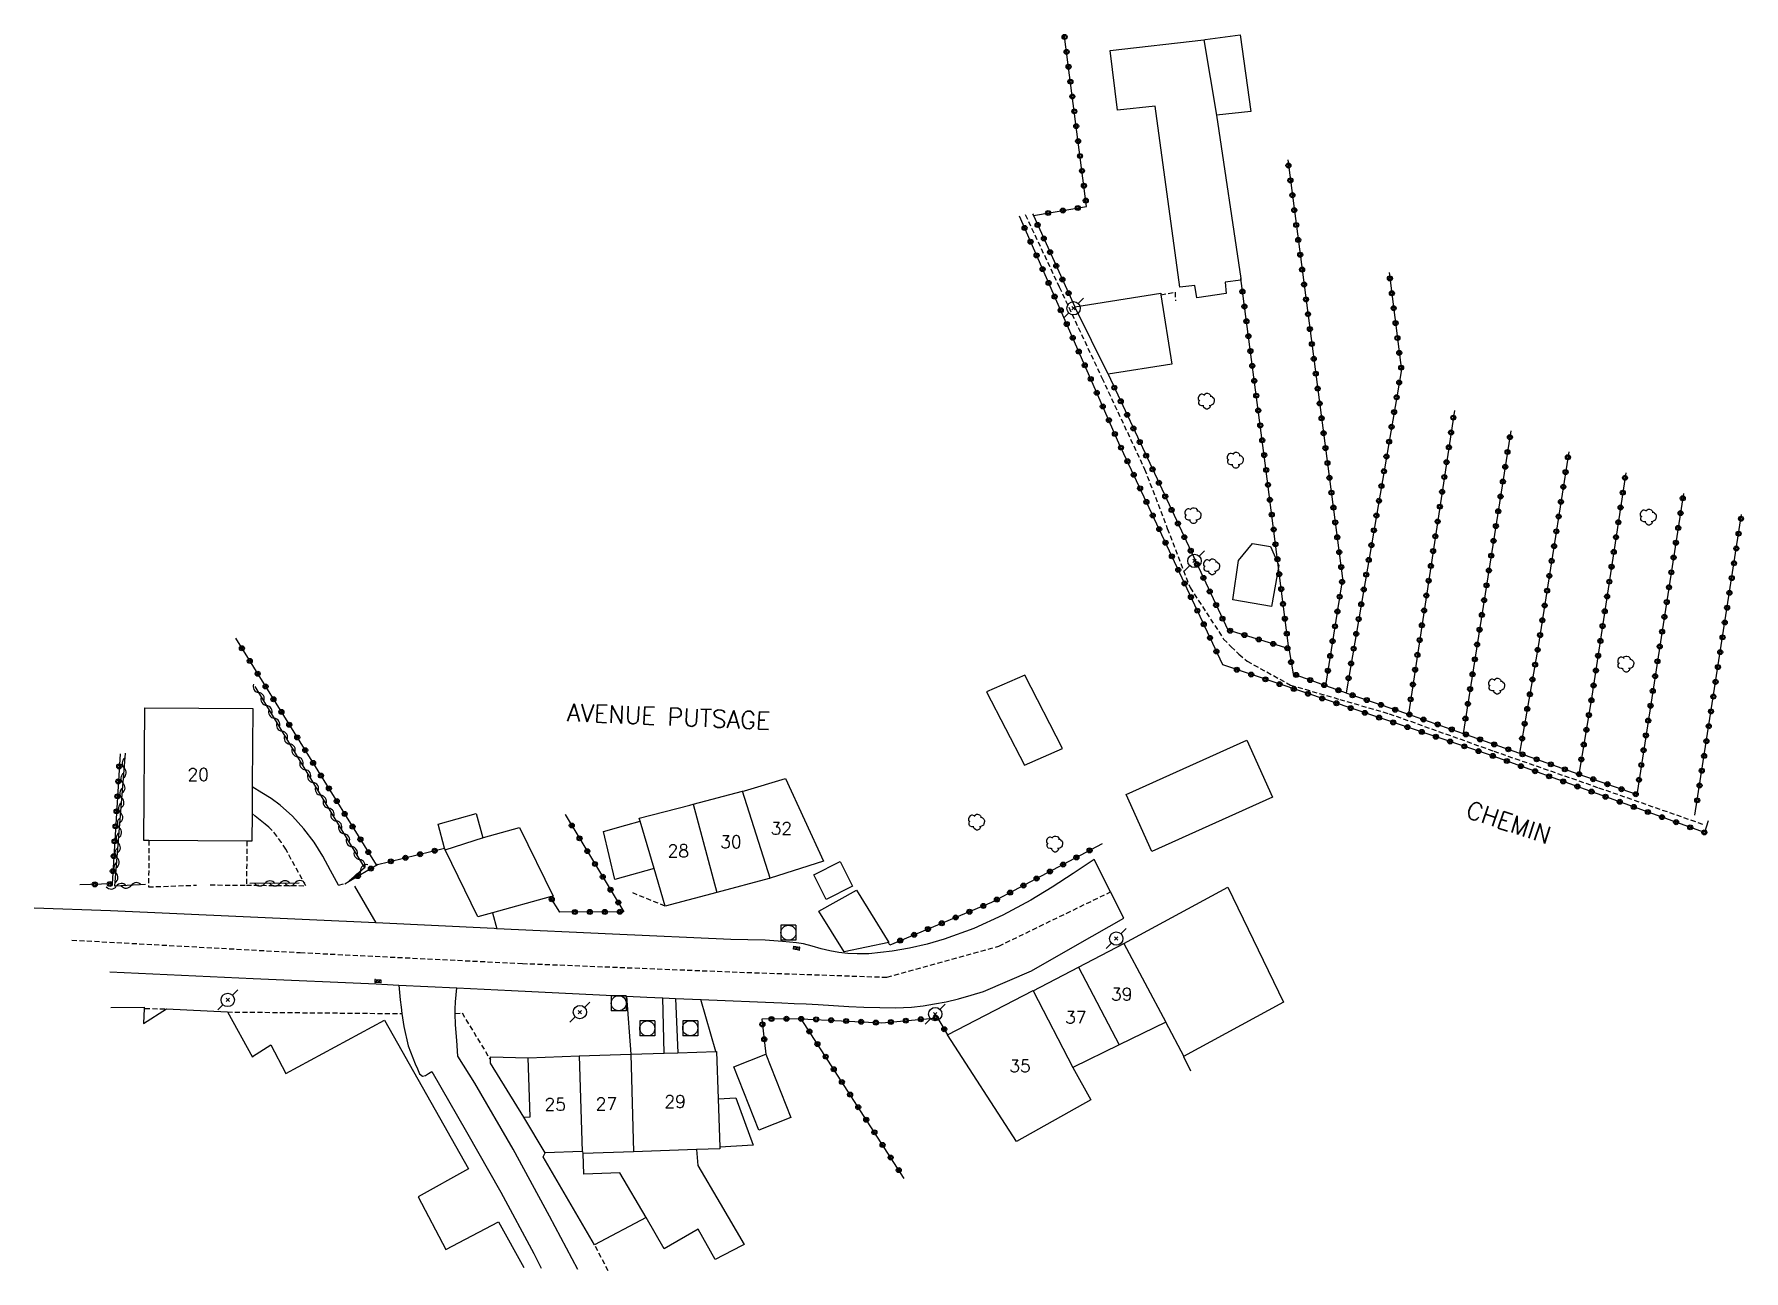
# Model space of a CAD drawing. Header units: millimetres. Extents: x 134000 to 134763, y 129004 to 130000.
# Drawn here: x 134591.7 to 134762.7, y 129847 to 129970.7 of the extents above; entities that cross this region are included whole.
import ezdxf
from ezdxf.enums import TextEntityAlignment as Align

# ---------------------------------------------------------------- set-up
doc = ezdxf.new("R2010")
doc.units = ezdxf.units.MM
doc.linetypes.add('DASHED', pattern=[0.75, 0.5, -0.25])
doc.layers.get('0').update_dxf_attribs({"linetype": 'CONTINUOUS'})
for name, color, linetype in [('W0001', 6, 'DASHED'), ('W0008', 7, 'CONTINUOUS'), ('W0014', 7, 'CONTINUOUS'), ('W0017', 7, 'CONTINUOUS'), ('W0070', 7, 'DASHED'), ('W0101', 7, 'CONTINUOUS'), ('W0104', 1, 'CONTINUOUS'), ('W0112', 1, 'DASHED'), ('W0300', 7, 'CONTINUOUS'), ('W0310', 3, 'CONTINUOUS'), ('W0323', 7, 'CONTINUOUS'), ('W0401', 7, 'CONTINUOUS'), ('W0420', 7, 'CONTINUOUS'), ('W0473', 7, 'CONTINUOUS'), ('W0989', 7, 'CONTINUOUS'), ('W0991', 7, 'CONTINUOUS'), ('W1102', 7, 'CONTINUOUS')]:
    doc.layers.add(name, color=color, linetype=linetype)
doc.styles.get("Standard").update_dxf_attribs({"font": 'romans.shx', "width": 0.85})

msp = doc.modelspace()

# ---------------------------------------------------------------- texts
at = {"layer": 'W0989'}
for s, rotation, p in [('AVENUE PUTSAGE', 357.5691, (134645.02, 129901.96)), ('CHEMIN', 341.5453, (134734.83, 129892.37))]:
    msp.add_text(s, height=1.75, rotation=rotation, dxfattribs=at).set_placement(p)
at = {"layer": 'W0991'}
for s, p in [('20', (134608.15, 129896.61)), ('32', (134666.48, 129891.22)), ('30', (134661.43, 129889.88)), ('28', (134656.17, 129888.98)), ('39', (134700.52, 129874.64)), ('37', (134695.93, 129872.33)), ('35', (134690.35, 129867.46)), ('29', (134655.85, 129863.9)), ('25', (134643.86, 129863.62)), ('27', (134648.98, 129863.67))]:
    msp.add_text(s, height=1.25, dxfattribs=at).set_placement(p, align=Align.MIDDLE_CENTER)

# ---------------------------------------------------------------- blocks, each defined once
blk = doc.blocks.new('T401')
for p, q in [((-0.3, 0.3), (0, 0.3)), ((-0.3, -0.25), (-0.3, 0.3)), ((-0.3, 0.15), (0, 0.15)), ((-0.3, 0), (0, 0)), ((0, 0.3), (0, -0.25)), ((-0.3, -0.15), (0, -0.15)), ((-0.3, -0.25), (-0.3, -0.3)), ((-0.3, -0.3), (0, -0.3)), ((0, -0.3), (0, -0.25))]:
    blk.add_line(p, q)
blk = doc.blocks.new('T300')
for p, q in [((-0.8, 0.51), (-0.86, 0.34)), ((-0.86, 0.34), (-0.86, 0.17)), ((-0.86, 0.17), (-0.74, 0.06)), ((-0.69, 0.63), (-0.8, 0.51)), ((-0.8, -0.06), (-0.74, 0.06)), ((-0.74, 0.06), (-0.69, 0.11)), ((-0.57, 0.69), (-0.69, 0.63)), ((-0.46, 0.69), (-0.57, 0.69)), ((-0.29, 0.63), (-0.46, 0.69)), ((-0.29, 0.63), (-0.17, 0.74)), ((-0.23, 0.57), (-0.29, 0.63)), ((-0.17, 0.74), (-0.06, 0.8)), ((-0.06, 0.8), (0.06, 0.8)), ((0.06, 0.8), (0.23, 0.74)), ((0.23, 0.74), (0.34, 0.63)), ((0.34, 0.63), (0.4, 0.51)), ((0.46, 0.46), (0.34, 0.46)), ((0.4, 0.51), (0.4, 0.46)), ((0.57, 0.4), (0.46, 0.46)), ((0.57, 0.4), (0.69, 0.29)), ((0.69, 0.29), (0.74, 0.17)), ((0.74, 0.06), (0.69, -0.17)), ((0.74, 0.17), (0.74, 0.06)), ((-0.8, -0.17), (-0.8, -0.06)), ((-0.8, -0.23), (-0.8, -0.17)), ((-0.74, -0.34), (-0.8, -0.23)), ((-0.69, -0.4), (-0.74, -0.34)), ((-0.51, -0.46), (-0.69, -0.4)), ((-0.4, -0.46), (-0.51, -0.46)), ((-0.4, -0.46), (-0.34, -0.46)), ((-0.34, -0.46), (-0.34, -0.4)), ((-0.34, -0.51), (-0.34, -0.46)), ((-0.29, -0.63), (-0.34, -0.51)), ((-0.17, -0.74), (-0.29, -0.63)), ((-0.06, -0.8), (-0.17, -0.74)), ((0.06, -0.8), (-0.06, -0.8)), ((0.17, -0.74), (0.06, -0.8)), ((0.23, -0.69), (0.17, -0.74)), ((0.29, -0.46), (0.23, -0.46)), ((0.29, -0.63), (0.23, -0.69)), ((0.46, -0.4), (0.29, -0.46)), ((0.34, -0.51), (0.29, -0.63)), ((0.34, -0.51), (0.34, -0.46)), ((0.57, -0.34), (0.46, -0.4)), ((0.63, -0.29), (0.57, -0.34)), ((0.69, -0.17), (0.63, -0.29))]:
    blk.add_line(p, q)
blk = doc.blocks.new('T473')
for p, q in [((-0.166667, 0.166667), (0.166667, -0.166667)), ((-0.166667, -0.166667), (0.166667, 0.166667)), ((0.500001, 0.500001), (1.000002, 1.000002)), ((-1.000002, -1.000002), (-0.500001, -0.500001))]:
    blk.add_line(p, q)
blk.add_ellipse((0, 0), major_axis=(0.471405, 0.471405), ratio=1, start_param=5.4977871438, end_param=11.780972451)
blk = doc.blocks.new('T420')
for p, q in [((0.75, 0.75), (-0.75, 0.75)), ((-0.75, 0.75), (-0.75, -0.75)), ((0.75, 0.75), (0.75, -0.75)), ((0.75, -0.75), (-0.75, -0.75))]:
    blk.add_line(p, q)
blk.add_ellipse((0, 0), major_axis=(-0.53, 0.53), ratio=1, start_param=3.926991, end_param=10.210176)
blk = doc.blocks.new('t323o')
at = {"color": 0, "linetype": 'Continuous'}
for radius in [0.25, 0.15]:
    blk.add_circle((0, 0), radius, dxfattribs=at)
blk = doc.blocks.new('t310o')
at = {"color": 0, "linetype": 'Continuous'}
for centre, start, end in [((-0.5, 0.38), 216.8699, 323.1304), ((0.5, -0.37), 36.8699, 143.1303)]:
    blk.add_arc(centre, 0.625, start, end, dxfattribs=at)

# ---------------------------------------------------------------- linework, layer by layer
at = {"layer": 'W0001'}
msp.add_lwpolyline([(134595.52, 129880.05), (134618.36, 129878.8), (134640.58, 129877.71), (134662.29, 129876.84), (134677.04, 129876.34), (134688.23, 129879.45), (134699.4, 129884.87)], dxfattribs=at)
at = {"layer": 'W0008'}
for points in [[(134697.77, 129888.12), (134695.68, 129886.72), (134693.58, 129885.33), (134691.43, 129884.03), (134688.63, 129882.54), (134685.74, 129881.21), (134682.77, 129880.13), (134681.05, 129879.65), (134679.31, 129879.25), (134677.55, 129878.95), (134676.39, 129878.8), (134675.22, 129878.69), (134674.05, 129878.66), (134673.14, 129878.71), (134672.23, 129878.81), (134671.33, 129878.96), (134670.45, 129879.18), (134669.57, 129879.44), (134668.69, 129879.66), (134668, 129879.76), (134667.3, 129879.85), (134666.6, 129879.92), (134664.87, 129880.03), (134663.14, 129880.08), (134661.41, 129880.12), (134649.58, 129880.64), (134638.02, 129881.19), (134637.75, 129881.2), (134625.93, 129881.76)], [(134700.72, 129882.23), (134699.4, 129884.87), (134697.77, 129888.12)]]:
    msp.add_lwpolyline(points, dxfattribs=at)
at = {"layer": 'W0014'}
for points in [[(134623.8, 129885.45), (134625.93, 129881.76)], [(134625.93, 129881.76), (134612.66, 129882.37), (134599.39, 129882.98), (134591.75, 129883.23)], [(134670.17, 129873.62), (134671.69, 129873.52), (134673.21, 129873.42), (134674.73, 129873.35), (134676.32, 129873.3), (134677.91, 129873.27), (134679.49, 129873.35), (134680.65, 129873.48), (134681.8, 129873.66), (134682.95, 129873.89), (134684.21, 129874.18), (134685.45, 129874.53), (134686.68, 129874.91), (134691.51, 129876.98), (134696.11, 129879.6), (134700.72, 129882.23)], [(134599.3, 129876.87), (134599.3, 129876.87), (134613.64, 129876.21), (134625.96, 129875.66), (134628.23, 129875.55), (134634.02, 129875.28), (134639.49, 129875.01), (134650.99, 129874.45), (134653.02, 129874.35), (134654.62, 129874.28), (134655.9, 129874.22), (134658.41, 129874.12), (134666.54, 129873.76), (134667.75, 129873.72), (134668.96, 129873.67), (134670.17, 129873.62)]]:
    msp.add_lwpolyline(points, dxfattribs=at)
at = {"layer": 'W0017'}
for points in [[(134622.19, 129885.56), (134621.4, 129887.01), (134620.62, 129888.46), (134619.74, 129889.85), (134618.71, 129891.17), (134617.58, 129892.43), (134616.35, 129893.55), (134615.45, 129894.2), (134614.5, 129894.79), (134613.55, 129895.37)], [(134637.6, 129882.78), (134638.02, 129881.19)], [(134628.23, 129875.55), (134628.3, 129874.81), (134628.36, 129874.07), (134628.44, 129873.33), (134628.53, 129872.7), (134628.73, 129871.4), (134629.16, 129869.49), (134629.86, 129867.69), (134630.07, 129867.19), (134630.29, 129866.69), (134630.58, 129866.44), (134630.87, 129866.51), (134631.2, 129866.71), (134631.52, 129866.92)], [(134634.13, 129868.44), (134634.01, 129870.01), (134633.88, 129871.58), (134633.86, 129872.71), (134633.86, 129873.15), (134633.9, 129873.86), (134633.96, 129874.57), (134634.02, 129875.28)], [(134650.99, 129874.45), (134651.42, 129868.63)], [(134654.76, 129868.74), (134654.62, 129874.28)], [(134655.9, 129874.22), (134656.12, 129868.79)], [(134659.91, 129868.92), (134658.41, 129874.12)], [(134646.12, 129847.09), (134643.28, 129852.43), (134639.65, 129859.15), (134635.82, 129865.75), (134635.26, 129866.65), (134634.7, 129867.54), (134634.13, 129868.44)], [(134631.52, 129866.92), (134634.97, 129860.88), (134638.42, 129854.83), (134641.71, 129848.71), (134642.44, 129847.23)]]:
    msp.add_lwpolyline(points, dxfattribs=at)
at = {"layer": 'W0070'}
msp.add_lwpolyline([(134690.87, 129952.61), (134694.27, 129945.38), (134698.54, 129936.27), (134702.81, 129927.15), (134705.08, 129921.23), (134707.36, 129915.3), (134710.71, 129910.16), (134711.46, 129909.39), (134712.25, 129908.65), (134713.06, 129907.95), (134717.4, 129905.56), (134722.33, 129904.12), (134727.27, 129902.69), (134737.73, 129898.95), (134748.22, 129895.29), (134758.71, 129891.62)], dxfattribs=at)
at = {"layer": 'W0101'}
msp.add_lwpolyline([(134613.52, 129889.94), (134613.02, 129889.94), (134603.23, 129890), (134602.72, 129890), (134602.8, 129903.28), (134613.6, 129903.21), (134613.56, 129895.62), (134613.55, 129895.37), (134613.54, 129892.7)], close=True, dxfattribs=at)
for points in [[(134662.58, 129894.93), (134662.78, 129894.99), (134666.9, 129896.2), (134670.7, 129887.93)], [(134652.35, 129891.96), (134652.27, 129892.23), (134657.34, 129893.56), (134657.66, 129893.65)], [(134657.66, 129893.65), (134662.58, 129894.93)], [(134653.74, 129887.22), (134649.82, 129886.11), (134648.69, 129890.92), (134650.92, 129891.55), (134652.35, 129891.96)], [(134654.84, 129883.44), (134653.74, 129887.22)], [(134670.7, 129887.93), (134665.35, 129886.24)], [(134665.35, 129886.24), (134665.29, 129886.22), (134665.26, 129886.21), (134660.02, 129884.82)], [(134700.73, 129879.7), (134711.12, 129885.35), (134716.71, 129873.84), (134706.71, 129868.4)], [(134660.02, 129884.82), (134654.84, 129883.44)], [(134696.19, 129877.35), (134700.73, 129879.7)], [(134691.66, 129875), (134691.65, 129874.99), (134696.19, 129877.35)], [(134683.11, 129870.57), (134691.66, 129875)], [(134704.92, 129871.84), (134700.27, 129869.57)], [(134704.91, 129871.86), (134706.73, 129868.41)], [(134695.63, 129867.31), (134697.43, 129864.09), (134690, 129859.92), (134683.11, 129870.57)], [(134700.27, 129869.57), (134695.63, 129867.31)], [(134646.63, 129858.9), (134646.56, 129858.9), (134642.85, 129858.78), (134640.71, 129862.35), (134641.36, 129862.38), (134641.16, 129868.28)], [(134641.16, 129868.28), (134646.25, 129868.46)], [(134646.25, 129868.46), (134651.42, 129868.63)], [(134651.42, 129868.63), (134654.76, 129868.74), (134656.12, 129868.79), (134659.91, 129868.92), (134659.99, 129868.92), (134660.15, 129864.18), (134660.32, 129859.34), (134660.32, 129859.17), (134657.98, 129859.09), (134651.7, 129858.88)], [(134651.7, 129858.88), (134646.64, 129858.71), (134646.63, 129858.9)]]:
    msp.add_lwpolyline(points, dxfattribs=at)
at = {"layer": 'W0104'}
for points in [[(134699.35, 129969.02), (134708.72, 129970.09), (134708.88, 129970.11), (134712.37, 129970.59), (134713.42, 129962.92), (134710.01, 129962.54), (134712.42, 129946.22), (134712.45, 129946.04), (134710.86, 129945.86), (134710.98, 129944.72), (134708.02, 129944.28), (134707.84, 129945.52), (134706.33, 129945.35), (134703.85, 129963.46), (134700.1, 129963.04)], [(134700.1, 129963.04), (134699.35, 129969.02)], [(134708.72, 129970.09), (134710.01, 129962.54)], [(134632.85, 129889.07), (134636.67, 129890.3)], [(134599.4, 129873.31), (134602.75, 129873.34), (134602.75, 129873.21), (134602.67, 129871.72), (134604.97, 129873.16), (134611.07, 129872.86), (134613.59, 129868.33), (134613.59, 129868.42), (134615.41, 129869.56), (134616.91, 129866.71), (134626.77, 129872.04), (134635.18, 129857.17), (134630.15, 129854.37), (134632.92, 129849.1), (134638.18, 129851.87), (134640.72, 129847.3)], [(134640.71, 129862.35), (134637.37, 129867.73), (134637.38, 129868.07), (134637.38, 129868.36), (134641.16, 129868.28)], [(134706.71, 129868.4), (134707.39, 129866.98)], [(134660.15, 129864.18), (134661.92, 129864.29), (134663.67, 129859.54), (134660.32, 129859.34)], [(134652.94, 129852.31), (134647.8, 129849.57), (134642.67, 129858.36), (134642.85, 129858.78)], [(134657.98, 129859.09), (134658.13, 129857.5), (134660.36, 129853.69), (134662.75, 129849.61), (134662.48, 129849.47), (134659.86, 129848.09), (134658.16, 129851.15), (134654.77, 129849.18), (134652.94, 129852.31), (134650.33, 129856.78), (134646.72, 129856.64), (134646.64, 129858.71)]]:
    msp.add_lwpolyline(points, dxfattribs=at)
for points in [[(134695.84, 129943.39), (134704.42, 129944.74), (134704.44, 129944.58), (134705.52, 129937.65), (134699.15, 129936.65)], [(134711.64, 129914.09), (134712.2, 129918.03), (134713.59, 129919.73), (134715.4, 129919.41), (134716.23, 129917.53), (134715.49, 129913.4)], [(134690.78, 129897.53), (134694.6, 129899.22), (134690.83, 129906.56), (134687.01, 129904.87)], [(134703.53, 129888.91), (134700.96, 129894.61), (134713.03, 129900.04), (134715.6, 129894.34)], [(134632.14, 129891.65), (134635.95, 129892.7), (134636.61, 129890.29), (134636.67, 129890.3), (134640.29, 129891.3), (134643.65, 129884.45), (134643.37, 129884.37), (134637.6, 129882.78), (134636.13, 129882.38), (134632.85, 129889.07), (134632.8, 129889.24)], [(134669.72, 129886.57), (134672.36, 129887.9), (134673.6, 129885.44), (134670.96, 129884.11)], [(134670.23, 129882.96), (134674, 129885.03), (134677.22, 129879.8), (134672.75, 129878.88)], [(134661.72, 129867.38), (134664.94, 129868.64), (134667.43, 129862.32), (134664.21, 129861.05)]]:
    msp.add_lwpolyline(points, close=True, dxfattribs=at)
at = {"layer": 'W0112'}
for points in [[(134704.44, 129944.58), (134705.85, 129944.84), (134705.89, 129943.99)], [(134616.91, 129889.14), (134616.47, 129889.8), (134616.02, 129890.45), (134615.52, 129891.05), (134615.2, 129891.36), (134614.85, 129891.64), (134614.51, 129891.92), (134614.18, 129892.18), (134613.86, 129892.44), (134613.54, 129892.7)], [(134603.23, 129890), (134603.18, 129885.37), (134607.98, 129885.54)], [(134609.34, 129885.57), (134612.98, 129885.54), (134618.9, 129885.49), (134616.91, 129889.14)], [(134613.02, 129889.94), (134612.98, 129885.54)], [(134622.19, 129885.56), (134622.82, 129885.69)], [(134654.84, 129883.44), (134651.51, 129884.82)], [(134602.75, 129873.21), (134602.83, 129873.22), (134604.97, 129873.16)], [(134611.07, 129872.86), (134628.53, 129872.7)], [(134633.86, 129872.71), (134634.54, 129872.76), (134637.38, 129868.07)], [(134649.17, 129846.97), (134647.8, 129849.57)]]:
    msp.add_lwpolyline(points, dxfattribs=at)
at = {"layer": 'W0310'}
for points in [[(134613.82, 129905.42), (134624.78, 129887.29), (134623.25, 129885.94)], [(134602.87, 129885.6), (134599.82, 129885.44), (134600.87, 129898.75)], [(134618.26, 129885.75), (134613.33, 129885.71)]]:
    msp.add_lwpolyline(points, dxfattribs=at)
at = {"layer": 'W0323'}
for points in [[(134691.68, 129952.53), (134697.01, 129953.42), (134694.81, 129970.43)], [(134717.12, 129958.1), (134717.12, 129958.1), (134722.61, 129916.23), (134720.9, 129905.51)], [(134710.62, 129907.57), (134700.24, 129929.76), (134690.29, 129952.45)], [(134691.59, 129952.7), (134691.68, 129952.53), (134695.84, 129943.39)], [(134727.28, 129946.83), (134728.4, 129937.81), (134728.49, 129937.11), (134722.96, 129904.77)], [(134717.22, 129909.21), (134714.88, 129927.74), (134712.42, 129946.22)], [(134699.15, 129936.65), (134711.13, 129911.07), (134717.22, 129909.21), (134717.68, 129906.68), (134720.9, 129905.51), (134722.96, 129904.77), (134723.03, 129904.74), (134729.19, 129902.64), (134729.56, 129902.52), (134734.67, 129900.72), (134740.31, 129898.73), (134746.24, 129896.65), (134751.97, 129894.63), (134752.03, 129894.59)], [(134733.8, 129933.03), (134729.19, 129902.64)], [(134739.45, 129930.98), (134734.67, 129900.72)], [(134745.24, 129928.88), (134742.18, 129909.41), (134740.31, 129898.73)], [(134750.94, 129926.8), (134747.49, 129904), (134746.24, 129896.65)], [(134756.72, 129924.71), (134754.98, 129913.56), (134752.03, 129894.59)], [(134757.85, 129892.54), (134762.52, 129922.6)], [(134611.89, 129910.26), (134625.96, 129887.57)], [(134759.18, 129891.97), (134758.82, 129890.81), (134737.42, 129898.54), (134737.22, 129898.62), (134710.62, 129907.57)], [(134600.33, 129898.68), (134599.54, 129885.67), (134596.31, 129885.58)], [(134644.86, 129892.61), (134644.86, 129892.61), (134650.73, 129882.88), (134644.31, 129882.86)], [(134625.96, 129887.57), (134632.8, 129889.24)], [(134698.55, 129889.68), (134687.49, 129883.81), (134677.32, 129879.55), (134677.16, 129879.87)], [(134622.82, 129885.69), (134623.25, 129885.94), (134626.09, 129887.6), (134625.96, 129887.57)], [(134644.31, 129882.86), (134643.37, 129884.37)], [(134678.75, 129856.22), (134668.45, 129872.19), (134664.52, 129872.15), (134664.94, 129868.64)], [(134668.45, 129872.19), (134676.54, 129871.77), (134682.09, 129872.28), (134683.11, 129870.57)]]:
    msp.add_lwpolyline(points, dxfattribs=at)
at = {"layer": 'W1102'}
for points in [[(134657.66, 129893.65), (134660.02, 129884.82)], [(134665.35, 129886.24), (134662.58, 129894.93)], [(134653.74, 129887.22), (134652.35, 129891.96)], [(134700.73, 129879.7), (134704.92, 129871.84)], [(134696.19, 129877.35), (134700.27, 129869.57)], [(134691.65, 129874.99), (134695.63, 129867.31)], [(134646.25, 129868.46), (134646.56, 129858.9)], [(134651.42, 129868.63), (134651.7, 129858.88)]]:
    msp.add_lwpolyline(points, dxfattribs=at)

# ---------------------------------------------------------------- block references
at = {"layer": 'W0300', "rotation": 359.9999899820874}
for p in [(134709.03, 129933.95), (134711.94, 129928.04), (134707.7, 129922.5), (134753.25, 129922.35), (134709.56, 129917.38), (134750.99, 129907.66), (134738.07, 129905.45), (134686.05, 129891.84), (134693.86, 129889.66)]:
    msp.add_blockref('T300', p, dxfattribs=at)
at = {"layer": 'W0310'}
for p, rotation in [((134614.2, 129904.8), 301.1548376054846), ((134614.98, 129903.51), 301.1548376054846), ((134615.75, 129902.23), 301.1548376054846), ((134616.53, 129900.94), 301.1548376054846), ((134617.3, 129899.66), 301.1548376054846), ((134618.08, 129898.38), 301.1548376054846), ((134600.75, 129897.26), 85.48589174308424), ((134618.86, 129897.09), 301.1548376054846), ((134600.52, 129894.27), 85.48589174308424), ((134600.63, 129895.76), 85.48589174308424), ((134619.63, 129895.81), 301.1548376054846), ((134620.41, 129894.53), 301.1548376054846), ((134600.4, 129892.77), 85.48589174308424), ((134621.19, 129893.24), 301.1548376054846), ((134600.28, 129891.28), 85.48589174308424), ((134621.96, 129891.96), 301.1548376054846), ((134600.16, 129889.78), 85.48589174308424), ((134622.74, 129890.68), 301.1548376054846), ((134623.51, 129889.39), 301.1548376054846), ((134600.04, 129888.28), 85.48589174308424), ((134624.29, 129888.11), 301.1548376054846), ((134599.92, 129886.79), 85.48589174308424), ((134624.37, 129886.93), 221.4360085330912), ((134599.96, 129885.44), 183.1173597325895), ((134601.46, 129885.53), 183.1173597325895), ((134614.83, 129885.72), 180.4534271008061), ((134616.33, 129885.73), 180.4534271008061), ((134617.83, 129885.75), 180.4534271008061)]:
    msp.add_blockref('t310o', p, dxfattribs=dict(at, rotation=rotation))
at = {"layer": 'W0323'}
for p, rotation in [((134694.81, 129970.38), 97.3670227877858), ((134695.01, 129968.89), 97.3670227877858), ((134695.2, 129967.4), 97.3670227877858), ((134695.39, 129965.91), 97.3670227877858), ((134695.58, 129964.42), 97.3670227877858), ((134695.78, 129962.94), 97.3670227877858), ((134695.97, 129961.45), 97.3670227877858), ((134696.16, 129959.96), 97.3670227877858), ((134696.35, 129958.47), 97.3670227877858), ((134696.55, 129956.99), 97.3670227877858), ((134717.2, 129957.52), 277.4755730289062), ((134696.74, 129955.5), 97.3670227877858), ((134717.39, 129956.03), 277.4755730289062), ((134694.64, 129953.02), 9.507118177420624), ((134696.12, 129953.27), 9.507118177420624), ((134696.93, 129954.01), 97.3670227877858), ((134717.59, 129954.55), 277.4755730289062), ((134717.78, 129953.06), 277.4755730289062), ((134690.8, 129951.28), 113.681115992389), ((134692.11, 129951.58), 294.4737984551579), ((134693.16, 129952.77), 9.507118177420624), ((134717.98, 129951.57), 277.4755730289062), ((134691.4, 129949.9), 113.681115992389), ((134692.73, 129950.22), 294.4737984551579), ((134718.17, 129950.08), 277.4755730289062), ((134692.01, 129948.53), 113.681115992389), ((134693.35, 129948.85), 294.4737984551579), ((134718.37, 129948.6), 277.4755730289062), ((134692.61, 129947.16), 113.681115992389), ((134693.97, 129947.49), 294.4737984551579), ((134694.59, 129946.12), 294.4737984551579), ((134718.56, 129947.11), 277.4755730289062), ((134727.35, 129946.23), 277.1310126890149), ((134693.21, 129945.78), 113.681115992389), ((134693.81, 129944.41), 113.681115992389), ((134695.21, 129944.76), 294.4737984551579), ((134712.59, 129944.91), 97.58997338882595), ((134718.76, 129945.62), 277.4755730289062), ((134727.54, 129944.74), 277.1310126890149), ((134694.42, 129943.04), 113.681115992389), ((134712.79, 129943.42), 97.58997338882595), ((134718.95, 129944.13), 277.4755730289062), ((134727.72, 129943.25), 277.1310126890149), ((134695.02, 129941.66), 113.681115992389), ((134712.99, 129941.94), 97.58997338882595), ((134719.15, 129942.65), 277.4755730289062), ((134719.34, 129941.16), 277.4755730289062), ((134727.91, 129941.76), 277.1310126890149), ((134695.62, 129940.29), 113.681115992389), ((134713.19, 129940.45), 97.58997338882595), ((134719.54, 129939.67), 277.4755730289062), ((134728.09, 129940.27), 277.1310126890149), ((134696.22, 129938.91), 113.681115992389), ((134696.83, 129937.54), 113.681115992389), ((134713.39, 129938.96), 97.58997338882595), ((134719.73, 129938.19), 277.4755730289062), ((134728.28, 129938.78), 277.1310126890149), ((134697.43, 129936.17), 113.681115992389), ((134713.58, 129937.48), 97.58997338882595), ((134713.78, 129935.99), 97.58997338882595), ((134719.93, 129936.7), 277.4755730289062), ((134728.47, 129937.3), 277.1148987823933), ((134698.03, 129934.79), 113.681115992389), ((134699.78, 129935.3), 295.0912527883376), ((134713.98, 129934.5), 97.58997338882595), ((134720.12, 129935.21), 277.4755730289062), ((134728.02, 129934.34), 260.2948421379703), ((134728.27, 129935.82), 260.2948421379703), ((134698.63, 129933.42), 113.681115992389), ((134700.42, 129933.94), 295.0912527883376), ((134701.06, 129932.58), 295.0912527883376), ((134714.18, 129933.02), 97.58997338882595), ((134720.32, 129933.72), 277.4755730289062), ((134727.76, 129932.86), 260.2948421379703), ((134699.24, 129932.05), 113.681115992389), ((134701.69, 129931.22), 295.0912527883376), ((134714.38, 129931.53), 97.58997338882595), ((134720.51, 129932.24), 277.4755730289062), ((134720.71, 129930.75), 277.4755730289062), ((134727.51, 129931.38), 260.2948421379703), ((134733.46, 129930.82), 261.380702886657), ((134733.69, 129932.3), 261.380702886657), ((134699.84, 129930.67), 113.681115992389), ((134700.45, 129929.3), 115.071971705782), ((134702.33, 129929.86), 295.0912527883376), ((134714.57, 129930.04), 97.58997338882595), ((134720.9, 129929.26), 277.4755730289062), ((134727.26, 129929.9), 260.2948421379703), ((134733.24, 129929.34), 261.380702886657), ((134739.35, 129930.35), 261.0343199686719), ((134701.09, 129927.94), 115.071971705782), ((134702.96, 129928.5), 295.0912527883376), ((134714.77, 129928.56), 97.58997338882595), ((134721.1, 129927.77), 277.4755730289062), ((134727, 129928.42), 260.2948421379703), ((134733.01, 129927.85), 261.380702886657), ((134738.88, 129927.39), 261.0343199686719), ((134739.11, 129928.87), 261.0343199686719), ((134745.15, 129928.34), 261.0567548290794), ((134701.72, 129926.59), 115.071971705782), ((134703.6, 129927.14), 295.0912527883376), ((134704.24, 129925.79), 295.0912527883376), ((134714.97, 129927.07), 97.18286048657501), ((134721.3, 129926.29), 277.4755730289062), ((134726.75, 129926.94), 260.2948421379703), ((134732.79, 129926.37), 261.380702886657), ((134738.64, 129925.91), 261.0343199686719), ((134744.92, 129926.86), 261.0567548290794), ((134750.86, 129926.29), 261.4051256680389), ((134702.36, 129925.23), 115.071971705782), ((134702.99, 129923.87), 115.071971705782), ((134704.87, 129924.43), 295.0912527883376), ((134715.15, 129925.58), 97.18286048657501), ((134715.34, 129924.09), 97.18286048657501), ((134721.49, 129924.8), 277.4755730289062), ((134726.25, 129923.99), 260.2948421379703), ((134726.5, 129925.47), 260.2948421379703), ((134732.57, 129924.89), 261.380702886657), ((134738.41, 129924.42), 261.0343199686719), ((134744.45, 129923.89), 261.0567548290794), ((134744.69, 129925.38), 261.0567548290794), ((134750.64, 129924.8), 261.4051256680389), ((134756.64, 129924.24), 261.1434188306454), ((134703.63, 129922.51), 115.071971705782), ((134705.51, 129923.07), 295.0912527883376), ((134715.53, 129922.6), 97.18286048657501), ((134721.69, 129923.31), 277.4755730289062), ((134725.99, 129922.51), 260.2948421379703), ((134732.34, 129923.4), 261.380702886657), ((134738.18, 129922.94), 261.0343199686719), ((134744.22, 129922.41), 261.0567548290794), ((134750.41, 129923.32), 261.4051256680389), ((134756.41, 129922.75), 261.1434188306454), ((134762.46, 129922.19), 81.16431037692472), ((134704.27, 129921.15), 115.071971705782), ((134706.14, 129921.71), 295.0912527883376), ((134715.72, 129921.12), 97.18286048657501), ((134721.88, 129921.83), 277.4755730289062), ((134725.74, 129921.03), 260.2948421379703), ((134732.12, 129921.92), 261.380702886657), ((134737.94, 129921.46), 261.0343199686719), ((134743.99, 129920.93), 261.0567548290794), ((134750.19, 129921.84), 261.4051256680389), ((134756.18, 129921.27), 261.1434188306454), ((134762.22, 129920.7), 81.16431037692472), ((134704.9, 129919.79), 115.071971705782), ((134706.78, 129920.35), 295.0912527883376), ((134707.42, 129918.99), 295.0912527883376), ((134715.9, 129919.63), 97.18286048657501), ((134722.08, 129920.34), 277.4755730289062), ((134722.27, 129918.85), 277.4755730289062), ((134725.49, 129919.55), 260.2948421379703), ((134731.67, 129918.96), 261.380702886657), ((134731.89, 129920.44), 261.380702886657), ((134737.71, 129919.98), 261.0343199686719), ((134743.76, 129919.45), 261.0567548290794), ((134749.74, 129918.87), 261.4051256680389), ((134749.96, 129920.35), 261.4051256680389), ((134755.95, 129919.79), 261.1434188306454), ((134761.99, 129919.22), 81.16431037692472), ((134705.54, 129918.43), 115.071971705782), ((134706.17, 129917.08), 115.071971705782), ((134708.05, 129917.64), 295.0912527883376), ((134716.09, 129918.14), 97.18286048657501), ((134722.47, 129917.36), 277.4755730289062), ((134725.23, 129918.07), 260.2948421379703), ((134731.44, 129917.47), 261.380702886657), ((134737.48, 129918.5), 261.0343199686719), ((134743.52, 129917.97), 261.0567548290794), ((134749.52, 129917.39), 261.4051256680389), ((134755.72, 129918.31), 261.1434188306454), ((134761.76, 129917.74), 81.16431037692472), ((134706.81, 129915.72), 115.071971705782), ((134708.69, 129916.28), 295.0912527883376), ((134716.28, 129916.65), 97.18286048657501), ((134722.56, 129915.88), 260.915976802619), ((134724.98, 129916.6), 260.2948421379703), ((134731.22, 129915.99), 261.380702886657), ((134737.01, 129915.53), 261.0343199686719), ((134737.24, 129917.02), 261.0343199686719), ((134743.29, 129916.48), 261.0567548290794), ((134749.29, 129915.9), 261.4051256680389), ((134755.26, 129915.34), 261.1434188306454), ((134755.49, 129916.83), 261.1434188306454), ((134761.53, 129916.26), 81.16431037692472), ((134707.44, 129914.36), 115.071971705782), ((134709.32, 129914.92), 295.0912527883376), ((134716.47, 129915.16), 97.18286048657501), ((134716.65, 129913.67), 97.18286048657501), ((134722.32, 129914.4), 260.915976802619), ((134724.48, 129913.64), 260.2948421379703), ((134724.73, 129915.12), 260.2948421379703), ((134730.99, 129914.51), 261.380702886657), ((134736.77, 129914.05), 261.0343199686719), ((134743.06, 129915), 261.0567548290794), ((134749.07, 129914.42), 261.4051256680389), ((134755.03, 129913.86), 261.1434188306454), ((134761.3, 129914.78), 81.16431037692472), ((134708.08, 129913), 115.071971705782), ((134709.96, 129913.56), 295.0912527883376), ((134710.6, 129912.2), 295.0912527883376), ((134716.84, 129912.19), 97.18286048657501), ((134722.09, 129912.92), 260.915976802619), ((134724.22, 129912.16), 260.2948421379703), ((134730.77, 129913.02), 261.380702886657), ((134736.54, 129912.57), 261.0343199686719), ((134742.59, 129912.04), 261.0567548290794), ((134742.82, 129913.52), 261.0567548290794), ((134748.84, 129912.94), 261.4051256680389), ((134754.8, 129912.38), 261.1462550739603), ((134761.07, 129913.29), 81.16431037692472), ((134708.72, 129911.64), 115.071971705782), ((134709.35, 129910.28), 115.071971705782), ((134711.36, 129910.99), 343.0541383871558), ((134712.8, 129910.56), 343.0541383871558), ((134717.03, 129910.7), 97.18286048657501), ((134721.85, 129911.43), 260.915976802619), ((134723.97, 129910.68), 260.2948421379703), ((134730.54, 129911.54), 261.380702886657), ((134736.31, 129911.09), 261.0343199686719), ((134742.36, 129910.56), 261.0567548290794), ((134748.62, 129911.46), 261.4051256680389), ((134754.57, 129910.9), 261.1462550739603), ((134760.61, 129910.33), 81.16431037692472), ((134760.84, 129911.81), 81.16431037692472), ((134612.52, 129909.24), 301.8280366451556), ((134709.99, 129908.92), 115.071971705782), ((134714.23, 129910.12), 343.0541383871558), ((134715.67, 129909.68), 343.0541383871558), ((134717.1, 129909.24), 343.0541383871558), ((134721.61, 129909.95), 260.915976802619), ((134723.72, 129909.2), 260.2948421379703), ((134730.09, 129908.57), 261.380702886657), ((134730.32, 129910.06), 261.380702886657), ((134736.07, 129909.61), 261.0343199686719), ((134742.12, 129909.08), 260.0737544933237), ((134748.4, 129909.97), 261.4051256680389), ((134754.33, 129909.42), 261.1462550739603), ((134760.38, 129908.85), 81.16431037692472), ((134613.31, 129907.97), 301.8280366451556), ((134712.04, 129907.09), 161.4016833244036), ((134717.46, 129907.85), 280.2670366726049), ((134721.14, 129906.99), 260.915976802619), ((134721.37, 129908.47), 260.915976802619), ((134723.46, 129907.72), 260.2948421379703), ((134729.87, 129907.09), 261.380702886657), ((134735.84, 129908.13), 261.0343199686719), ((134741.86, 129907.6), 260.0737544933237), ((134747.95, 129907.01), 261.4051256680389), ((134748.17, 129908.49), 261.4051256680389), ((134754.1, 129907.93), 261.1462550739603), ((134760.15, 129907.36), 81.16431037692472), ((134614.1, 129906.69), 301.8280366451556), ((134614.89, 129905.42), 301.8280366451556), ((134713.47, 129906.61), 161.4016833244036), ((134714.89, 129906.13), 161.4016833244036), ((134716.31, 129905.65), 161.4016833244036), ((134717.73, 129905.17), 161.4016833244036), ((134717.96, 129906.57), 340.1225234856782), ((134719.37, 129906.06), 340.1225234856782), ((134720.78, 129905.55), 340.1225234856782), ((134722.19, 129905.04), 340.1399944989318), ((134723.21, 129906.25), 260.2948421379703), ((134729.64, 129905.61), 261.380702886657), ((134735.37, 129905.16), 261.0343199686719), ((134735.61, 129906.64), 261.0343199686719), ((134741.6, 129906.12), 260.0737544933237), ((134747.72, 129905.52), 261.4051256680389), ((134753.87, 129906.45), 261.1462550739603), ((134759.92, 129905.88), 81.16431037692472), ((134615.68, 129904.14), 301.8280366451556), ((134719.15, 129904.69), 161.4016833244036), ((134720.57, 129904.22), 161.4016833244036), ((134722, 129903.74), 161.4016833244036), ((134723.61, 129904.54), 341.1921385075227), ((134725.03, 129904.06), 341.1921385075227), ((134726.45, 129903.58), 341.1921385075227), ((134729.42, 129904.13), 261.380702886657), ((134735.14, 129903.68), 261.0343199686719), ((134741.34, 129904.64), 260.0737544933237), ((134747.5, 129904.04), 261.4051256680389), ((134753.41, 129903.49), 261.1462550739603), ((134753.64, 129904.97), 261.1462550739603), ((134759.69, 129904.4), 81.16431037692472), ((134616.47, 129902.87), 301.8280366451556), ((134617.26, 129901.59), 301.8280366451556), ((134723.42, 129903.26), 161.4016833244036), ((134724.84, 129902.78), 161.4016833244036), ((134726.26, 129902.3), 161.4016833244036), ((134727.68, 129901.82), 161.4016833244036), ((134727.87, 129903.09), 341.1921385075227), ((134729.29, 129902.61), 341.1881106960375), ((134730.7, 129902.11), 340.609207475654), ((134732.12, 129901.62), 340.609207475654), ((134734.9, 129902.2), 261.0343199686719), ((134740.82, 129901.69), 260.0737544933237), ((134741.08, 129903.17), 260.0737544933237), ((134747.25, 129902.56), 260.3344707907024), ((134753.18, 129902), 261.1462550739603), ((134759.46, 129902.92), 81.16431037692472), ((134618.05, 129900.32), 301.8280366451556), ((134729.1, 129901.35), 161.4016833244036), ((134730.53, 129900.87), 161.4016833244036), ((134731.95, 129900.39), 161.4016833244036), ((134733.37, 129899.91), 161.4016833244036), ((134733.53, 129901.12), 340.609207475654), ((134734.95, 129900.62), 340.60677370053), ((134736.36, 129900.12), 340.60677370053), ((134740.57, 129900.21), 260.0737544933237), ((134747, 129901.08), 260.3344707907024), ((134752.95, 129900.52), 261.1462550739603), ((134759, 129899.95), 81.16431037692472), ((134759.23, 129901.44), 81.16431037692472), ((134618.85, 129899.04), 301.8280366451556), ((134734.79, 129899.43), 161.4016833244036), ((134736.21, 129898.95), 161.4016833244036), ((134737.63, 129898.47), 160.1376129404043), ((134737.78, 129899.62), 340.60677370053), ((134739.19, 129899.13), 340.60677370053), ((134740.61, 129898.63), 340.6115060437534), ((134746.74, 129899.6), 260.3344707907024), ((134752.72, 129899.04), 261.1462550739603), ((134758.77, 129898.47), 81.16431037692472), ((134600.25, 129897.42), 266.5209256594941), ((134619.64, 129897.77), 301.8280366451556), ((134620.43, 129896.5), 301.8280366451556), ((134739.04, 129897.96), 160.1376129404043), ((134740.45, 129897.45), 160.1376129404043), ((134741.86, 129896.94), 160.1376129404043), ((134742.02, 129898.13), 340.6115060437534), ((134743.44, 129897.63), 340.6115060437534), ((134744.85, 129897.13), 340.6115060437534), ((134746.27, 129896.64), 340.6164729631385), ((134746.49, 129898.12), 260.3344707907024), ((134752.49, 129897.56), 261.1462550739603), ((134758.54, 129896.99), 81.16431037692472), ((134600.16, 129895.92), 266.5209256594941), ((134621.22, 129895.22), 301.8280366451556), ((134743.27, 129896.43), 160.1376129404043), ((134744.68, 129895.92), 160.1376129404043), ((134746.1, 129895.41), 160.1376129404043), ((134747.51, 129894.9), 160.1376129404043), ((134747.68, 129896.14), 340.6164729631385), ((134749.1, 129895.64), 340.6164729631385), ((134750.51, 129895.14), 340.6164729631385), ((134752.26, 129896.08), 261.1462550739603), ((134758.31, 129895.51), 81.16431037692472), ((134600.07, 129894.43), 266.5209256594941), ((134622.01, 129893.95), 301.8280366451556), ((134748.92, 129894.39), 160.1376129404043), ((134750.33, 129893.88), 160.1376129404043), ((134751.74, 129893.37), 160.1376129404043), ((134751.93, 129894.64), 340.6164729631385), ((134758.08, 129894.03), 81.16431037692472), ((134599.89, 129891.43), 266.5209256594941), ((134599.98, 129892.93), 266.5209256594941), ((134622.8, 129892.67), 301.8280366451556), ((134623.59, 129891.4), 301.8280366451556), ((134645.52, 129891.51), 301.1003971769439), ((134753.15, 129892.86), 160.1376129404043), ((134754.56, 129892.35), 160.1376129404043), ((134755.97, 129891.84), 160.1376129404043), ((134599.79, 129889.93), 266.5209256594941), ((134624.38, 129890.12), 301.8280366451556), ((134646.29, 129890.23), 301.1003971769439), ((134757.38, 129891.33), 160.1376129404043), ((134758.79, 129890.82), 160.1376129404043), ((134599.7, 129888.44), 266.5209256594941), ((134625.17, 129888.85), 301.8280366451556), ((134628.88, 129888.28), 13.65912113526662), ((134630.34, 129888.64), 13.65912113526662), ((134631.8, 129888.99), 13.65912113526662), ((134647.07, 129888.95), 301.1003971769439), ((134695.99, 129888.32), 207.9348754268854), ((134697.31, 129889.02), 207.9348754268854), ((134599.61, 129886.94), 266.5209256594941), ((134624.12, 129886.45), 30.23015297519984), ((134625.42, 129887.2), 30.23015297519984), ((134627.42, 129887.93), 13.65912113526662), ((134647.84, 129887.66), 301.1003971769439), ((134648.62, 129886.38), 301.1003971769439), ((134692.01, 129886.21), 207.9348754268854), ((134693.34, 129886.91), 207.9348754268854), ((134694.66, 129887.61), 207.9348754268854), ((134597.81, 129885.62), 181.510239862381), ((134599.31, 129885.66), 181.510239862381), ((134649.39, 129885.09), 301.1003971769439), ((134689.36, 129884.8), 207.9348754268854), ((134690.69, 129885.51), 207.9348754268854), ((134643.52, 129884.13), 121.9611104436818), ((134650.17, 129883.81), 301.1003971769439), ((134650.31, 129882.88), 180.2053923447631), ((134685.29, 129882.89), 202.711738801088), ((134686.68, 129883.47), 202.711738801088), ((134688.03, 129884.1), 207.9348754268854), ((134645.81, 129882.86), 180.2053923447631), ((134647.31, 129882.87), 180.2053923447631), ((134648.81, 129882.87), 180.2053923447631), ((134681.14, 129881.15), 202.711738801088), ((134682.52, 129881.73), 202.711738801088), ((134683.91, 129882.31), 202.711738801088), ((134678.37, 129880), 202.711738801088), ((134679.76, 129880.58), 202.711738801088), ((134664.58, 129871.62), 276.9761285393785), ((134665.48, 129872.16), 180.6545310787772), ((134666.98, 129872.18), 180.6545310787772), ((134668.47, 129872.17), 122.8029660924551), ((134669.28, 129870.91), 122.8029660924551), ((134669.95, 129872.12), 357.0333365666744), ((134671.45, 129872.04), 357.0333365666744), ((134672.95, 129871.96), 357.0333365666744), ((134674.45, 129871.88), 357.0333365666744), ((134675.94, 129871.8), 357.0333365666744), ((134677.44, 129871.86), 5.246512583558274), ((134678.93, 129871.99), 5.246512583558274), ((134680.43, 129872.13), 5.246512583558274), ((134681.92, 129872.27), 5.246512583558274), ((134682.77, 129871.14), 300.7914907266805), ((134664.76, 129870.13), 276.9761285393785), ((134670.09, 129869.65), 122.8029660924551), ((134670.91, 129868.39), 122.8029660924551), ((134671.72, 129867.13), 122.8029660924551), ((134672.53, 129865.86), 122.8029660924551), ((134673.35, 129864.6), 122.8029660924551), ((134674.16, 129863.34), 122.8029660924551), ((134674.97, 129862.08), 122.8029660924551), ((134675.78, 129860.82), 122.8029660924551), ((134676.6, 129859.56), 122.8029660924551), ((134677.41, 129858.3), 122.8029660924551), ((134678.22, 129857.04), 122.8029660924551)]:
    msp.add_blockref('t323o', p, dxfattribs=dict(at, rotation=rotation))
at = {"layer": 'W0401'}
for p, rotation in [((134668.03, 129879.39), 81.06133074995898), ((134626.11, 129875.8), 267.2509078262942)]:
    msp.add_blockref('T401', p, dxfattribs=dict(at, rotation=rotation))
at = {"layer": 'W0420', "rotation": 359.9999899820874}
for p in [(134667.19, 129880.79), (134650.21, 129873.74), (134653.07, 129871.21), (134657.36, 129871.24)]:
    msp.add_blockref('T420', p, dxfattribs=at)
at = {"layer": 'W0473', "rotation": 359.9999899820874}
for p in [(134695.7, 129943.24), (134707.8, 129917.98), (134699.98, 129880.2), (134611.1, 129874.06), (134646.33, 129872.85), (134681.87, 129872.65)]:
    msp.add_blockref('T473', p, dxfattribs=at)

msp.set_redraw_order([(e.dxf.handle, doc.entitydb.next_handle()) for e in msp.query("TEXT MTEXT ATTDEF DIMENSION ARC_DIMENSION")])  # texts and dimensions are drawn at this point

doc.saveas('drawing.dxf')
